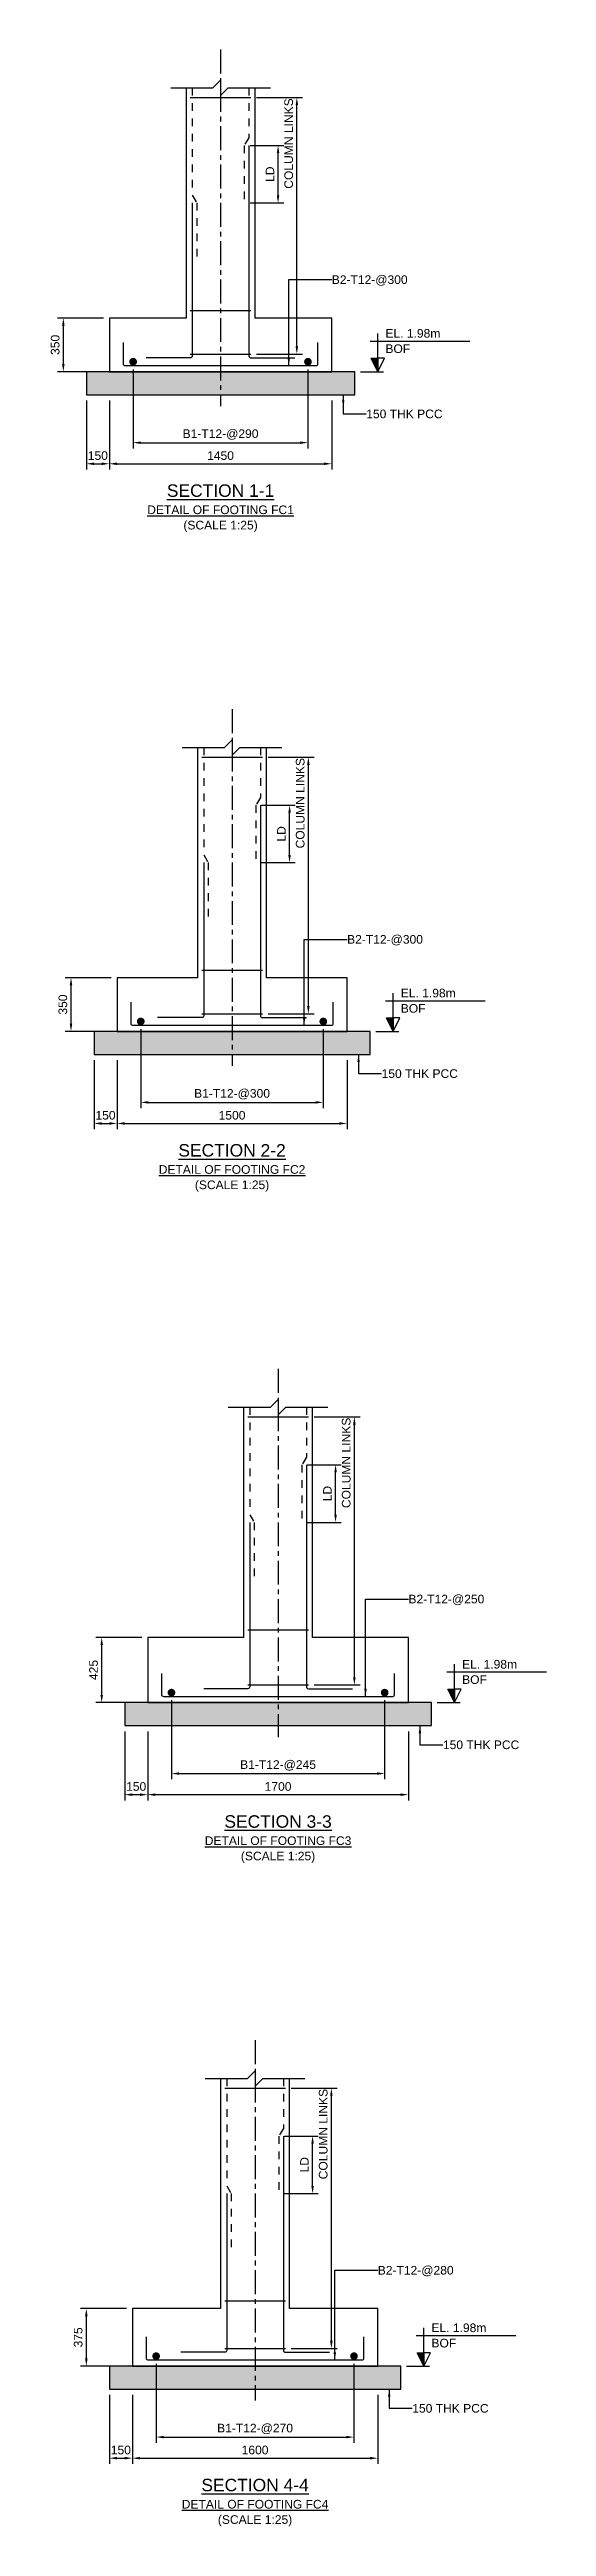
# Model space of a CAD drawing. Header units: inches. Extents: x -3602 to 70100, y -209600 to 630.
# Drawn here: x 18040 to 31000, y -64780 to -200 of the extents above; entities that cross this region are included whole.
import ezdxf
from ezdxf.enums import TextEntityAlignment as Align

# ---------------------------------------------------------------- set-up
doc = ezdxf.new("R2010")
doc.units = ezdxf.units.IN
doc.header["$LTSCALE"] = 1000
doc.header["$MEASUREMENT"] = 0
doc.linetypes.add('Cline', pattern=[1, 0.625, -0.125, 0.125, -0.125])
doc.linetypes.add('Dashed', pattern=[0.6, 0.2, -0.2, 0.2])
for name, color, linetype in [('Center Line', 1, 'Continuous'), ('Concrete Line', 2, 'Continuous'), ('Dim', 31, 'Continuous'), ('Labels', 4, 'Continuous'), ('PCC', 2, 'Continuous'), ('Reinforcement', 4, 'Continuous'), ('Section Mark', 5, 'Continuous'), ('Solid', 25, 'Continuous'), ('Text', 31, 'Continuous')]:
    doc.layers.add(name, color=color, linetype=linetype)
doc.styles.add('SC-FTG1', font='SansSerif')
doc.styles.add('SC-FTG2', font='SansSerif')
doc.dimstyles.new('RccFooting', dxfattribs={"dimtxt": 225, "dimasz": 200, "dimexe": 150, "dimexo": 150, "dimgap": 100, "dimtad": 1, "dimtoh": 1, "dimdec": 4, "dimlfac": 0.25, "dimzin": 0, "dimdsep": 46, "dimtxsty": 'SC-FTG2', "dimcen": 0.09, "dimclrd": 8, "dimclre": 8, "dimclrt": 31, "dimadec": 0, "dimazin": 0, "dimtfac": 1, "dimtdec": 0, "dimtix": 1, "dimtofl": 0, "dimtmove": 0, "dimatfit": 3, "dimfxl": 1, "dimtolj": 1, "dimtzin": 0, "dimarcsym": 0})

msp = doc.modelspace()

# ---------------------------------------------------------------- texts
at = {"layer": 'Dim', "style": 'SC-FTG2'}
for s, p in [('B2-T12-@300', (25400, -6200)), ('150 THK PCC', (26300, -9700)), ('B2-T12-@300', (25800, -23400)), ('150 THK PCC', (26700, -26900)), ('B2-T12-@250', (27400, -40600)), ('150 THK PCC', (28300, -44400)), ('B2-T12-@280', (26600, -58100)), ('150 THK PCC', (27500, -61700))]:
    msp.add_text(s, height=225, dxfattribs=at).set_placement(p, align=Align.MIDDLE_LEFT)
at = {"layer": 'Labels', "style": 'SC-FTG1'}
for s, p in [('%%USECTION 1-1', (22500, -11700)), ('%%USECTION 2-2', (22800, -28900)), ('%%USECTION 3-3', (24000, -46400)), ('%%USECTION 4-4', (23400, -63700))]:
    msp.add_text(s, height=325, dxfattribs=at).set_placement(p, align=Align.MIDDLE_CENTER)
at = {"layer": 'Text', "style": 'SC-FTG2'}
for s, p in [('EL. 1.98m', (26800, -7600)), ('BOF', (26800, -8000)), ('EL. 1.98m', (27200, -24800)), ('BOF', (27200, -25200)), ('EL. 1.98m', (28800, -42300)), ('BOF', (28800, -42700)), ('EL. 1.98m', (28000, -59600)), ('BOF', (28000, -60000))]:
    msp.add_text(s, height=225, dxfattribs=at).set_placement(p, align=Align.MIDDLE_LEFT)
at = {"layer": 'Text', "style": 'SC-FTG1'}
for s, p in [('%%UDETAIL OF FOOTING FC1', (22500, -12200)), ('(SCALE 1:25)', (22500, -12600)), ('%%UDETAIL OF FOOTING FC2', (22800, -29400)), ('(SCALE 1:25)', (22800, -29800)), ('%%UDETAIL OF FOOTING FC3', (24000, -46900)), ('(SCALE 1:25)', (24000, -47300)), ('%%UDETAIL OF FOOTING FC4', (23400, -64200)), ('(SCALE 1:25)', (23400, -64600))]:
    msp.add_text(s, height=225, dxfattribs=at).set_placement(p, align=Align.MIDDLE_CENTER)

# ---------------------------------------------------------------- blocks, each defined once
blk = doc.blocks.new('*D34')
at = {"color": 8, "linetype": 'ByBlock', "lineweight": -2}
for p, q in [((19600, -61350), (19600, -63150)), ((20200, -61350), (20200, -63150)), ((19800, -63000), (20000, -63000))]:
    blk.add_line(p, q, dxfattribs=at)
at = {"color": 8}
for points in [[(19600, -63000), (19800, -62967), (19800, -63033)], [(20200, -63000), (20000, -63033), (20000, -62967)]]:
    blk.add_solid(points, dxfattribs=at)
at = {"layer": 'DEFPOINTS', "color": 31}
for p in [(19600, -61200), (20200, -61200), (19600, -63000)]:
    blk.add_point(p, dxfattribs=at)
at = {"color": 31, "insert": (19900, -62788), "char_height": 225, "attachment_point": 5, "style": 'SC-FTG2'}
blk.add_mtext('\\A1;150', dxfattribs=at)
blk = doc.blocks.new('*D35')
at = {"color": 8, "linetype": 'ByBlock', "lineweight": -2}
for p, q in [((20200, -61350), (20200, -63150)), ((26600, -61350), (26600, -63150)), ((20400, -63000), (26400, -63000))]:
    blk.add_line(p, q, dxfattribs=at)
at = {"color": 8}
for points in [[(20200, -63000), (20400, -62967), (20400, -63033)], [(26600, -63000), (26400, -63033), (26400, -62967)]]:
    blk.add_solid(points, dxfattribs=at)
at = {"layer": 'DEFPOINTS', "color": 31}
for p in [(20200, -61200), (26600, -61200), (20200, -63000)]:
    blk.add_point(p, dxfattribs=at)
at = {"color": 31, "insert": (23400, -62788), "char_height": 225, "attachment_point": 5, "style": 'SC-FTG2'}
blk.add_mtext('\\A1;1600', dxfattribs=at)
blk = doc.blocks.new('*D36')
at = {"color": 8, "linetype": 'ByBlock', "lineweight": -2}
for p, q in [((20050, -59100), (18850, -59100)), ((19000, -60400), (19000, -59300)), ((20050, -60600), (18850, -60600))]:
    blk.add_line(p, q, dxfattribs=at)
at = {"color": 8}
for points in [[(19000, -59100), (19033, -59300), (18967, -59300)], [(19000, -60600), (18967, -60400), (19033, -60400)]]:
    blk.add_solid(points, dxfattribs=at)
at = {"layer": 'DEFPOINTS', "color": 31}
for p in [(20200, -59100), (19000, -60600), (20200, -60600)]:
    blk.add_point(p, dxfattribs=at)
at = {"color": 31, "insert": (18788, -59850), "char_height": 225, "attachment_point": 5, "rotation": 90, "style": 'SC-FTG2'}
blk.add_mtext('\\A1;375', dxfattribs=at)
blk = doc.blocks.new('*D37')
at = {"color": 8, "linetype": 'ByBlock', "lineweight": -2}
for p, q in [((20820, -60540), (20820, -62600)), ((25980, -60540), (25980, -62600)), ((21020, -62450), (25780, -62450))]:
    blk.add_line(p, q, dxfattribs=at)
at = {"color": 8}
for points in [[(20820, -62450), (21020, -62417), (21020, -62483)], [(25980, -62450), (25780, -62483), (25780, -62417)]]:
    blk.add_solid(points, dxfattribs=at)
at = {"layer": 'DEFPOINTS', "color": 31}
for p in [(20820, -60390), (25980, -60390), (20820, -62450)]:
    blk.add_point(p, dxfattribs=at)
at = {"color": 31, "insert": (23400, -62238), "char_height": 225, "attachment_point": 5, "style": 'SC-FTG2'}
blk.add_mtext('\\A1;B1-T12-@270', dxfattribs=at)
blk = doc.blocks.new('*D38')
at = {"color": 8, "linetype": 'ByBlock', "lineweight": -2}
for p, q in [((24170, -54600), (25050, -54600)), ((24900, -55900), (24900, -54800)), ((24170, -56100), (25050, -56100))]:
    blk.add_line(p, q, dxfattribs=at)
at = {"color": 8}
for points in [[(24900, -54600), (24933, -54800), (24867, -54800)], [(24900, -56100), (24867, -55900), (24933, -55900)]]:
    blk.add_solid(points, dxfattribs=at)
at = {"layer": 'DEFPOINTS', "color": 31}
for p in [(24020, -54600), (24020, -56100), (24900, -56100)]:
    blk.add_point(p, dxfattribs=at)
at = {"color": 31, "insert": (24688, -55350), "char_height": 225, "attachment_point": 5, "rotation": 90, "style": 'SC-FTG2'}
blk.add_mtext('\\A1;LD', dxfattribs=at)
blk = doc.blocks.new('*D39')
at = {"color": 8, "linetype": 'ByBlock', "lineweight": -2}
for p, q in [((24340, -53350), (25540, -53350)), ((25390, -59940), (25390, -53550)), ((24340, -60140), (25540, -60140))]:
    blk.add_line(p, q, dxfattribs=at)
at = {"color": 8}
for points in [[(25390, -53350), (25423, -53550), (25357, -53550)], [(25390, -60140), (25357, -59940), (25423, -59940)]]:
    blk.add_solid(points, dxfattribs=at)
at = {"layer": 'DEFPOINTS', "color": 31}
for p in [(24190, -53350), (24190, -60140), (25390, -60140)]:
    blk.add_point(p, dxfattribs=at)
at = {"color": 31, "insert": (25178, -54550), "char_height": 225, "attachment_point": 5, "rotation": 90, "style": 'SC-FTG2'}
blk.add_mtext('\\A1;COLUMN LINKS', dxfattribs=at)
blk = doc.blocks.new('*D24')
at = {"color": 8, "linetype": 'ByBlock', "lineweight": -2}
for p, q in [((20000, -44050), (20000, -45850)), ((20600, -44050), (20600, -45850)), ((20200, -45700), (20400, -45700))]:
    blk.add_line(p, q, dxfattribs=at)
at = {"color": 8}
for points in [[(20000, -45700), (20200, -45667), (20200, -45733)], [(20600, -45700), (20400, -45733), (20400, -45667)]]:
    blk.add_solid(points, dxfattribs=at)
at = {"layer": 'DEFPOINTS', "color": 31}
for p in [(20000, -43900), (20600, -43900), (20000, -45700)]:
    blk.add_point(p, dxfattribs=at)
at = {"color": 31, "insert": (20300, -45488), "char_height": 225, "attachment_point": 5, "style": 'SC-FTG2'}
blk.add_mtext('\\A1;150', dxfattribs=at)
blk = doc.blocks.new('*D25')
at = {"color": 8, "linetype": 'ByBlock', "lineweight": -2}
for p, q in [((20600, -44050), (20600, -45850)), ((27400, -44050), (27400, -45850)), ((20800, -45700), (27200, -45700))]:
    blk.add_line(p, q, dxfattribs=at)
at = {"color": 8}
for points in [[(20600, -45700), (20800, -45667), (20800, -45733)], [(27400, -45700), (27200, -45733), (27200, -45667)]]:
    blk.add_solid(points, dxfattribs=at)
at = {"layer": 'DEFPOINTS', "color": 31}
for p in [(20600, -43900), (27400, -43900), (20600, -45700)]:
    blk.add_point(p, dxfattribs=at)
at = {"color": 31, "insert": (24000, -45488), "char_height": 225, "attachment_point": 5, "style": 'SC-FTG2'}
blk.add_mtext('\\A1;1700', dxfattribs=at)
blk = doc.blocks.new('*D26')
at = {"color": 8, "linetype": 'ByBlock', "lineweight": -2}
for p, q in [((20450, -41600), (19250, -41600)), ((19400, -43100), (19400, -41800)), ((20450, -43300), (19250, -43300))]:
    blk.add_line(p, q, dxfattribs=at)
at = {"color": 8}
for points in [[(19400, -41600), (19433, -41800), (19367, -41800)], [(19400, -43300), (19367, -43100), (19433, -43100)]]:
    blk.add_solid(points, dxfattribs=at)
at = {"layer": 'DEFPOINTS', "color": 31}
for p in [(20600, -41600), (19400, -43300), (20600, -43300)]:
    blk.add_point(p, dxfattribs=at)
at = {"color": 31, "insert": (19188, -42450), "char_height": 225, "attachment_point": 5, "rotation": 90, "style": 'SC-FTG2'}
blk.add_mtext('\\A1;425', dxfattribs=at)
blk = doc.blocks.new('*D27')
at = {"color": 8, "linetype": 'ByBlock', "lineweight": -2}
for p, q in [((21220, -43240), (21220, -45300)), ((26780, -43240), (26780, -45300)), ((21420, -45150), (26580, -45150))]:
    blk.add_line(p, q, dxfattribs=at)
at = {"color": 8}
for points in [[(21220, -45150), (21420, -45117), (21420, -45183)], [(26780, -45150), (26580, -45183), (26580, -45117)]]:
    blk.add_solid(points, dxfattribs=at)
at = {"layer": 'DEFPOINTS', "color": 31}
for p in [(21220, -43090), (26780, -43090), (21220, -45150)]:
    blk.add_point(p, dxfattribs=at)
at = {"color": 31, "insert": (24000, -44938), "char_height": 225, "attachment_point": 5, "style": 'SC-FTG2'}
blk.add_mtext('\\A1;B1-T12-@245', dxfattribs=at)
blk = doc.blocks.new('*D28')
at = {"color": 8, "linetype": 'ByBlock', "lineweight": -2}
for p, q in [((24770, -37100), (25650, -37100)), ((25500, -38400), (25500, -37300)), ((24770, -38600), (25650, -38600))]:
    blk.add_line(p, q, dxfattribs=at)
at = {"color": 8}
for points in [[(25500, -37100), (25533, -37300), (25467, -37300)], [(25500, -38600), (25467, -38400), (25533, -38400)]]:
    blk.add_solid(points, dxfattribs=at)
at = {"layer": 'DEFPOINTS', "color": 31}
for p in [(24620, -37100), (24620, -38600), (25500, -38600)]:
    blk.add_point(p, dxfattribs=at)
at = {"color": 31, "insert": (25288, -37850), "char_height": 225, "attachment_point": 5, "rotation": 90, "style": 'SC-FTG2'}
blk.add_mtext('\\A1;LD', dxfattribs=at)
blk = doc.blocks.new('*D29')
at = {"color": 8, "linetype": 'ByBlock', "lineweight": -2}
for p, q in [((24940, -35850), (26140, -35850)), ((25990, -42640), (25990, -36050)), ((24940, -42840), (26140, -42840))]:
    blk.add_line(p, q, dxfattribs=at)
at = {"color": 8}
for points in [[(25990, -35850), (26023, -36050), (25957, -36050)], [(25990, -42840), (25957, -42640), (26023, -42640)]]:
    blk.add_solid(points, dxfattribs=at)
at = {"layer": 'DEFPOINTS', "color": 31}
for p in [(24790, -35850), (24790, -42840), (25990, -42840)]:
    blk.add_point(p, dxfattribs=at)
at = {"color": 31, "insert": (25778, -37050), "char_height": 225, "attachment_point": 5, "rotation": 90, "style": 'SC-FTG2'}
blk.add_mtext('\\A1;COLUMN LINKS', dxfattribs=at)
blk = doc.blocks.new('*D14')
at = {"color": 8, "linetype": 'ByBlock', "lineweight": -2}
for p, q in [((19200, -26550), (19200, -28350)), ((19800, -26550), (19800, -28350)), ((19400, -28200), (19600, -28200))]:
    blk.add_line(p, q, dxfattribs=at)
at = {"color": 8}
for points in [[(19200, -28200), (19400, -28167), (19400, -28233)], [(19800, -28200), (19600, -28233), (19600, -28167)]]:
    blk.add_solid(points, dxfattribs=at)
at = {"layer": 'DEFPOINTS', "color": 31}
for p in [(19200, -26400), (19800, -26400), (19200, -28200)]:
    blk.add_point(p, dxfattribs=at)
at = {"color": 31, "insert": (19500, -27988), "char_height": 225, "attachment_point": 5, "style": 'SC-FTG2'}
blk.add_mtext('\\A1;150', dxfattribs=at)
blk = doc.blocks.new('*D15')
at = {"color": 8, "linetype": 'ByBlock', "lineweight": -2}
for p, q in [((19800, -26550), (19800, -28350)), ((25800, -26550), (25800, -28350)), ((20000, -28200), (25600, -28200))]:
    blk.add_line(p, q, dxfattribs=at)
at = {"color": 8}
for points in [[(19800, -28200), (20000, -28167), (20000, -28233)], [(25800, -28200), (25600, -28233), (25600, -28167)]]:
    blk.add_solid(points, dxfattribs=at)
at = {"layer": 'DEFPOINTS', "color": 31}
for p in [(19800, -26400), (25800, -26400), (19800, -28200)]:
    blk.add_point(p, dxfattribs=at)
at = {"color": 31, "insert": (22800, -27988), "char_height": 225, "attachment_point": 5, "style": 'SC-FTG2'}
blk.add_mtext('\\A1;1500', dxfattribs=at)
blk = doc.blocks.new('*D16')
at = {"color": 8, "linetype": 'ByBlock', "lineweight": -2}
for p, q in [((19650, -24400), (18450, -24400)), ((18600, -25600), (18600, -24600)), ((19650, -25800), (18450, -25800))]:
    blk.add_line(p, q, dxfattribs=at)
at = {"color": 8}
for points in [[(18600, -24400), (18633, -24600), (18567, -24600)], [(18600, -25800), (18567, -25600), (18633, -25600)]]:
    blk.add_solid(points, dxfattribs=at)
at = {"layer": 'DEFPOINTS', "color": 31}
for p in [(19800, -24400), (18600, -25800), (19800, -25800)]:
    blk.add_point(p, dxfattribs=at)
at = {"color": 31, "insert": (18388, -25100), "char_height": 225, "attachment_point": 5, "rotation": 90, "style": 'SC-FTG2'}
blk.add_mtext('\\A1;350', dxfattribs=at)
blk = doc.blocks.new('*D17')
at = {"color": 8, "linetype": 'ByBlock', "lineweight": -2}
for p, q in [((20420, -25740), (20420, -27800)), ((25180, -25740), (25180, -27800)), ((20620, -27650), (24980, -27650))]:
    blk.add_line(p, q, dxfattribs=at)
at = {"color": 8}
for points in [[(20420, -27650), (20620, -27617), (20620, -27683)], [(25180, -27650), (24980, -27683), (24980, -27617)]]:
    blk.add_solid(points, dxfattribs=at)
at = {"layer": 'DEFPOINTS', "color": 31}
for p in [(20420, -25590), (25180, -25590), (20420, -27650)]:
    blk.add_point(p, dxfattribs=at)
at = {"color": 31, "insert": (22800, -27438), "char_height": 225, "attachment_point": 5, "style": 'SC-FTG2'}
blk.add_mtext('\\A1;B1-T12-@300', dxfattribs=at)
blk = doc.blocks.new('*D18')
at = {"color": 8, "linetype": 'ByBlock', "lineweight": -2}
for p, q in [((23570, -19900), (24450, -19900)), ((24300, -21200), (24300, -20100)), ((23570, -21400), (24450, -21400))]:
    blk.add_line(p, q, dxfattribs=at)
at = {"color": 8}
for points in [[(24300, -19900), (24333, -20100), (24267, -20100)], [(24300, -21400), (24267, -21200), (24333, -21200)]]:
    blk.add_solid(points, dxfattribs=at)
at = {"layer": 'DEFPOINTS', "color": 31}
for p in [(23420, -19900), (23420, -21400), (24300, -21400)]:
    blk.add_point(p, dxfattribs=at)
at = {"color": 31, "insert": (24088, -20650), "char_height": 225, "attachment_point": 5, "rotation": 90, "style": 'SC-FTG2'}
blk.add_mtext('\\A1;LD', dxfattribs=at)
blk = doc.blocks.new('*D19')
at = {"color": 8, "linetype": 'ByBlock', "lineweight": -2}
for p, q in [((23740, -18650), (24940, -18650)), ((24790, -25140), (24790, -18850)), ((23740, -25340), (24940, -25340))]:
    blk.add_line(p, q, dxfattribs=at)
at = {"color": 8}
for points in [[(24790, -18650), (24823, -18850), (24757, -18850)], [(24790, -25340), (24757, -25140), (24823, -25140)]]:
    blk.add_solid(points, dxfattribs=at)
at = {"layer": 'DEFPOINTS', "color": 31}
for p in [(23590, -18650), (23590, -25340), (24790, -25340)]:
    blk.add_point(p, dxfattribs=at)
at = {"color": 31, "insert": (24578, -19850), "char_height": 225, "attachment_point": 5, "rotation": 90, "style": 'SC-FTG2'}
blk.add_mtext('\\A1;COLUMN LINKS', dxfattribs=at)
blk = doc.blocks.new('*D4')
at = {"color": 8, "linetype": 'ByBlock', "lineweight": -2}
for p, q in [((19000, -9350), (19000, -11150)), ((19600, -9350), (19600, -11150)), ((19200, -11000), (19400, -11000))]:
    blk.add_line(p, q, dxfattribs=at)
at = {"color": 8}
for points in [[(19000, -11000), (19200, -10967), (19200, -11033)], [(19600, -11000), (19400, -11033), (19400, -10967)]]:
    blk.add_solid(points, dxfattribs=at)
at = {"layer": 'DEFPOINTS', "color": 31}
for p in [(19000, -9200), (19600, -9200), (19000, -11000)]:
    blk.add_point(p, dxfattribs=at)
at = {"color": 31, "insert": (19300, -10788), "char_height": 225, "attachment_point": 5, "style": 'SC-FTG2'}
blk.add_mtext('\\A1;150', dxfattribs=at)
blk = doc.blocks.new('*D5')
at = {"color": 8, "linetype": 'ByBlock', "lineweight": -2}
for p, q in [((19600, -9350), (19600, -11150)), ((25400, -9350), (25400, -11150)), ((19800, -11000), (25200, -11000))]:
    blk.add_line(p, q, dxfattribs=at)
at = {"color": 8}
for points in [[(19600, -11000), (19800, -10967), (19800, -11033)], [(25400, -11000), (25200, -11033), (25200, -10967)]]:
    blk.add_solid(points, dxfattribs=at)
at = {"layer": 'DEFPOINTS', "color": 31}
for p in [(19600, -9200), (25400, -9200), (19600, -11000)]:
    blk.add_point(p, dxfattribs=at)
at = {"color": 31, "insert": (22500, -10788), "char_height": 225, "attachment_point": 5, "style": 'SC-FTG2'}
blk.add_mtext('\\A1;1450', dxfattribs=at)
blk = doc.blocks.new('*D6')
at = {"color": 8, "linetype": 'ByBlock', "lineweight": -2}
for p, q in [((19450, -7200), (18250, -7200)), ((18400, -8400), (18400, -7400)), ((19450, -8600), (18250, -8600))]:
    blk.add_line(p, q, dxfattribs=at)
at = {"color": 8}
for points in [[(18400, -7200), (18433, -7400), (18367, -7400)], [(18400, -8600), (18367, -8400), (18433, -8400)]]:
    blk.add_solid(points, dxfattribs=at)
at = {"layer": 'DEFPOINTS', "color": 31}
for p in [(19600, -7200), (18400, -8600), (19600, -8600)]:
    blk.add_point(p, dxfattribs=at)
at = {"color": 31, "insert": (18188, -7900), "char_height": 225, "attachment_point": 5, "rotation": 90, "style": 'SC-FTG2'}
blk.add_mtext('\\A1;350', dxfattribs=at)
blk = doc.blocks.new('*D7')
at = {"color": 8, "linetype": 'ByBlock', "lineweight": -2}
for p, q in [((20220, -8540), (20220, -10600)), ((24780, -8540), (24780, -10600)), ((20420, -10450), (24580, -10450))]:
    blk.add_line(p, q, dxfattribs=at)
at = {"color": 8}
for points in [[(20220, -10450), (20420, -10417), (20420, -10483)], [(24780, -10450), (24580, -10483), (24580, -10417)]]:
    blk.add_solid(points, dxfattribs=at)
at = {"layer": 'DEFPOINTS', "color": 31}
for p in [(20220, -8390), (24780, -8390), (20220, -10450)]:
    blk.add_point(p, dxfattribs=at)
at = {"color": 31, "insert": (22500, -10238), "char_height": 225, "attachment_point": 5, "style": 'SC-FTG2'}
blk.add_mtext('\\A1;B1-T12-@290', dxfattribs=at)
blk = doc.blocks.new('*D8')
at = {"color": 8, "linetype": 'ByBlock', "lineweight": -2}
for p, q in [((23270, -2700), (24150, -2700)), ((24000, -4000), (24000, -2900)), ((23270, -4200), (24150, -4200))]:
    blk.add_line(p, q, dxfattribs=at)
at = {"color": 8}
for points in [[(24000, -2700), (24033, -2900), (23967, -2900)], [(24000, -4200), (23967, -4000), (24033, -4000)]]:
    blk.add_solid(points, dxfattribs=at)
at = {"layer": 'DEFPOINTS', "color": 31}
for p in [(23120, -2700), (23120, -4200), (24000, -4200)]:
    blk.add_point(p, dxfattribs=at)
at = {"color": 31, "insert": (23788, -3450), "char_height": 225, "attachment_point": 5, "rotation": 90, "style": 'SC-FTG2'}
blk.add_mtext('\\A1;LD', dxfattribs=at)
blk = doc.blocks.new('*D9')
at = {"color": 8, "linetype": 'ByBlock', "lineweight": -2}
for p, q in [((23440, -1450), (24640, -1450)), ((24490, -7940), (24490, -1650)), ((23440, -8140), (24640, -8140))]:
    blk.add_line(p, q, dxfattribs=at)
at = {"color": 8}
for points in [[(24490, -1450), (24523, -1650), (24457, -1650)], [(24490, -8140), (24457, -7940), (24523, -7940)]]:
    blk.add_solid(points, dxfattribs=at)
at = {"layer": 'DEFPOINTS', "color": 31}
for p in [(23290, -1450), (23290, -8140), (24490, -8140)]:
    blk.add_point(p, dxfattribs=at)
at = {"color": 31, "insert": (24278, -2650), "char_height": 225, "attachment_point": 5, "rotation": 90, "style": 'SC-FTG2'}
blk.add_mtext('\\A1;COLUMN LINKS', dxfattribs=at)

# ---------------------------------------------------------------- dimensions: what is measured, and where the dimension line sits
at = {"layer": 'Dim'}
for base, p1, p2, text, picture, middle in [((24490, -1450), (23290, -8140), (23290, -1450), 'COLUMN LINKS', '*D9', (24490, -2650)), ((24000, -2700), (23120, -4200), (23120, -2700), 'LD', '*D8', (24000, -3450)), ((24790, -18650), (23590, -25340), (23590, -18650), 'COLUMN LINKS', '*D19', (24790, -19850)), ((24300, -19900), (23420, -21400), (23420, -19900), 'LD', '*D18', (24300, -20650)), ((25990, -35850), (24790, -42840), (24790, -35850), 'COLUMN LINKS', '*D29', (25990, -37050)), ((25500, -37100), (24620, -38600), (24620, -37100), 'LD', '*D28', (25500, -37850)), ((25390, -53350), (24190, -60140), (24190, -53350), 'COLUMN LINKS', '*D39', (25390, -54550)), ((24900, -54600), (24020, -56100), (24020, -54600), 'LD', '*D38', (24900, -55350))]:
    dim = msp.add_linear_dim(base=base, p1=p1, p2=p2, angle=90, text=text, dimstyle='RccFooting', override={"dimjust": 0}, dxfattribs=at)
    dim.commit()
    dim.dimension.update_dxf_attribs({"geometry": picture, "text_midpoint": middle, "dimtype": 129})
for p1, p2, distance, text, picture, middle in [((19600, -8600), (19600, -7200), 1200, '350', '*D6', (18400, -7900)), ((20220, -8390), (24780, -8390), -2060, 'B1-T12-@290', '*D7', (22500, -10450)), ((19000, -9200), (19600, -9200), -1800, '150', '*D4', (19300, -11000)), ((19600, -9200), (25400, -9200), -1800, '1450', '*D5', (22500, -11000)), ((19800, -25800), (19800, -24400), 1200, '350', '*D16', (18600, -25100)), ((20420, -25590), (25180, -25590), -2060, 'B1-T12-@300', '*D17', (22800, -27650)), ((19200, -26400), (19800, -26400), -1800, '150', '*D14', (19500, -28200)), ((19800, -26400), (25800, -26400), -1800, '1500', '*D15', (22800, -28200)), ((20600, -43300), (20600, -41600), 1200, '425', '*D26', (19400, -42450)), ((21220, -43090), (26780, -43090), -2060, 'B1-T12-@245', '*D27', (24000, -45150)), ((20000, -43900), (20600, -43900), -1800, '150', '*D24', (20300, -45700)), ((20600, -43900), (27400, -43900), -1800, '1700', '*D25', (24000, -45700)), ((20200, -60600), (20200, -59100), 1200, '375', '*D36', (19000, -59850)), ((20820, -60390), (25980, -60390), -2060, 'B1-T12-@270', '*D37', (23400, -62450)), ((19600, -61200), (20200, -61200), -1800, '150', '*D34', (19900, -63000)), ((20200, -61200), (26600, -61200), -1800, '1600', '*D35', (23400, -63000))]:
    dim = msp.add_aligned_dim(p1=p1, p2=p2, distance=distance, text=text, dimstyle='RccFooting', dxfattribs=at)
    dim.commit()
    dim.dimension.update_dxf_attribs({"geometry": picture, "text_midpoint": middle})

# ---------------------------------------------------------------- hatches: boundary and pattern name
at = {"layer": 'Solid'}
for points in [[(26600, -8600), (26425, -8250), (26600, -8250)], [(19000, -9200), (26000, -9200), (26000, -8600), (19000, -8600)], [(19200, -26400), (26400, -26400), (26400, -25800), (19200, -25800)], [(27000, -25800), (26825, -25450), (27000, -25450)], [(28600, -43300), (28425, -42950), (28600, -42950)], [(20000, -43900), (28000, -43900), (28000, -43300), (20000, -43300)], [(19600, -61200), (27200, -61200), (27200, -60600), (19600, -60600)], [(27800, -60600), (27625, -60250), (27800, -60250)]]:
    msp.add_hatch(color=256, dxfattribs=at).paths.add_polyline_path(points, flags=0)

# ---------------------------------------------------------------- linework, layer by layer
at = {"layer": 'Center Line', "linetype": 'Cline'}
for points in [[(22500, -200), (22500, -9500)], [(22800, -17400), (22800, -26700)], [(24000, -34600), (24000, -44200)], [(23400, -52100), (23400, -61500)]]:
    msp.add_lwpolyline(points, dxfattribs=at)
at = {"layer": 'Concrete Line'}
for points in [[(21600, -1200), (21600, -7200), (19600, -7200), (19600, -8600), (25400, -8600), (25400, -7200), (23400, -7200), (23400, -1200)], [(21200, -1200), (22300, -1200), (22500, -1000), (22500, -1400), (22700, -1200), (23800, -1200)], [(21900, -18400), (21900, -24400), (19800, -24400), (19800, -25800), (25800, -25800), (25800, -24400), (23700, -24400), (23700, -18400)], [(21500, -18400), (22600, -18400), (22800, -18200), (22800, -18600), (23000, -18400), (24100, -18400)], [(22700, -35600), (23800, -35600), (24000, -35400), (24000, -35800), (24200, -35600), (25300, -35600)], [(23100, -35600), (23100, -41600), (20600, -41600), (20600, -43300), (27400, -43300), (27400, -41600), (24900, -41600), (24900, -35600)], [(22100, -53100), (23200, -53100), (23400, -52900), (23400, -53300), (23600, -53100), (24700, -53100)], [(22500, -53100), (22500, -59100), (20200, -59100), (20200, -60600), (26600, -60600), (26600, -59100), (24300, -59100), (24300, -53100)]]:
    msp.add_lwpolyline(points, dxfattribs=at)
at = {"layer": 'PCC'}
for points in [[(19000, -9200), (26000, -9200), (26000, -8600), (19000, -8600), (19000, -9200)], [(19200, -26400), (26400, -26400), (26400, -25800), (19200, -25800), (19200, -26400)], [(20000, -43900), (28000, -43900), (28000, -43300), (20000, -43300), (20000, -43900)], [(19600, -61200), (27200, -61200), (27200, -60600), (19600, -60600), (19600, -61200)]]:
    msp.add_lwpolyline(points, dxfattribs=at)
at = {"layer": 'Reinforcement', "linetype": 'Dashed'}
for points in [[(21760, -1200), (21760, -4000), (21880, -4200), (21880, -5700)], [(23240, -1200), (23240, -2500), (23120, -2700), (23120, -4200)], [(22060, -18400), (22060, -21200), (22180, -21400), (22180, -22900)], [(23540, -18400), (23540, -19700), (23420, -19900), (23420, -21400)], [(23260, -35600), (23260, -38400), (23380, -38600), (23380, -40100)], [(24740, -35600), (24740, -36900), (24620, -37100), (24620, -38600)], [(22660, -53100), (22660, -55900), (22780, -56100), (22780, -57600)], [(24140, -53100), (24140, -54400), (24020, -54600), (24020, -56100)]]:
    msp.add_lwpolyline(points, dxfattribs=at)
at = {"layer": 'Reinforcement'}
for points in [[(21710, -1450), (23290, -1450)], [(21710, -7000), (23290, -7000)], [(21710, -8140), (23290, -8140)], [(22010, -18650), (23590, -18650)], [(22010, -24200), (23590, -24200)], [(22010, -25340), (23590, -25340)], [(23210, -35850), (24790, -35850)], [(23210, -41400), (24790, -41400)], [(23210, -42840), (24790, -42840)], [(22610, -53350), (24190, -53350)], [(22610, -58900), (24190, -58900)], [(22610, -60140), (24190, -60140)]]:
    msp.add_lwpolyline(points, dxfattribs=at)
for points in [[(23240, -2700), (23240, -8190, 0.4), (23290, -8240), (24440, -8240, 0.4), (24440, -8240), (24440, -8240)], [(21760, -4200), (21760, -8190, -0.4), (21710, -8240), (20560, -8240, 0.4), (20560, -8240), (20560, -8240)], [(19960, -7840), (19960, -8390, 0.4), (20010, -8440), (24990, -8440, 0.4), (25040, -8390), (25040, -7840)], [(23540, -19900), (23540, -25390, 0.4), (23590, -25440), (24740, -25440, 0.4), (24740, -25440), (24740, -25440)], [(22060, -21400), (22060, -25390, -0.4), (22010, -25440), (20860, -25440, 0.4), (20860, -25440), (20860, -25440)], [(20160, -25040), (20160, -25590, 0.4), (20210, -25640), (25390, -25640, 0.4), (25440, -25590), (25440, -25040)], [(24740, -37100), (24740, -42890, 0.4), (24790, -42940), (25940, -42940, 0.4), (25940, -42940), (25940, -42940)], [(23260, -38600), (23260, -42890, -0.4), (23210, -42940), (22060, -42940, 0.4), (22060, -42940), (22060, -42940)], [(20960, -42540), (20960, -43090, 0.4), (21010, -43140), (26990, -43140, 0.4), (27040, -43090), (27040, -42540)], [(24140, -54600), (24140, -60190, 0.4), (24190, -60240), (25340, -60240, 0.4), (25340, -60240), (25340, -60240)], [(22660, -56100), (22660, -60190, -0.4), (22610, -60240), (21460, -60240, 0.4), (21460, -60240), (21460, -60240)], [(20560, -59840), (20560, -60390, 0.4), (20610, -60440), (26190, -60440, 0.4), (26240, -60390), (26240, -59840)]]:
    msp.add_lwpolyline(points, format="xyb", dxfattribs=at)
at = {"layer": 'Reinforcement', "const_width": 100}
for points in [[(20170, -8340, 1), (20270, -8340, 1)], [(24730, -8340, 1), (24830, -8340, 1)], [(20370, -25540, 1), (20470, -25540, 1)], [(25130, -25540, 1), (25230, -25540, 1)], [(21170, -43040, 1), (21270, -43040, 1)], [(26730, -43040, 1), (26830, -43040, 1)], [(20770, -60340, 1), (20870, -60340, 1)], [(25930, -60340, 1), (26030, -60340, 1)]]:
    msp.add_lwpolyline(points, format="xyb", close=True, dxfattribs=at)
at = {"layer": 'Section Mark'}
for p, q in [((26150, -8600), (26750, -8600)), ((26550, -25800), (27150, -25800)), ((28150, -43300), (28750, -43300)), ((27350, -60600), (27950, -60600))]:
    msp.add_line(p, q, dxfattribs=at)
for points in [[(26600, -8600), (26600, -7600)], [(26400, -7800), (29000, -7800)], [(26600, -8600), (26425, -8250), (26600, -8250), (26600, -8600)], [(26600, -8600), (26775, -8250), (26600, -8250), (26600, -8600)], [(26800, -25000), (29400, -25000)], [(27000, -25800), (27000, -24800)], [(27000, -25800), (26825, -25450), (27000, -25450), (27000, -25800)], [(27000, -25800), (27175, -25450), (27000, -25450), (27000, -25800)], [(28400, -42500), (31000, -42500)], [(28600, -43300), (28600, -42300)], [(28600, -43300), (28425, -42950), (28600, -42950), (28600, -43300)], [(28600, -43300), (28775, -42950), (28600, -42950), (28600, -43300)], [(27600, -59800), (30200, -59800)], [(27800, -60600), (27800, -59600)], [(27800, -60600), (27625, -60250), (27800, -60250), (27800, -60600)], [(27800, -60600), (27975, -60250), (27800, -60250), (27800, -60600)]]:
    msp.add_lwpolyline(points, dxfattribs=at)

msp.set_redraw_order([(e.dxf.handle, doc.entitydb.next_handle()) for e in msp.query("TEXT MTEXT ATTDEF DIMENSION ARC_DIMENSION")])  # texts and dimensions are drawn at this point

# ---------------------------------------------------------------- leaders
at = {"layer": 'Dim', "color": 8}
for points in [[(24280, -8440), (24280, -6200), (25400, -6200)], [(25700, -9200), (25700, -9700), (26300, -9700)], [(24680, -25640), (24680, -23400), (25800, -23400)], [(26100, -26400), (26100, -26900), (26700, -26900)], [(26280, -43140), (26280, -40600), (27400, -40600)], [(27700, -43900), (27700, -44400), (28300, -44400)], [(25480, -60440), (25480, -58100), (26600, -58100)], [(26900, -61200), (26900, -61700), (27500, -61700)]]:
    msp.add_leader(points, dimstyle='RccFooting', dxfattribs=at)

doc.saveas('drawing.dxf')
